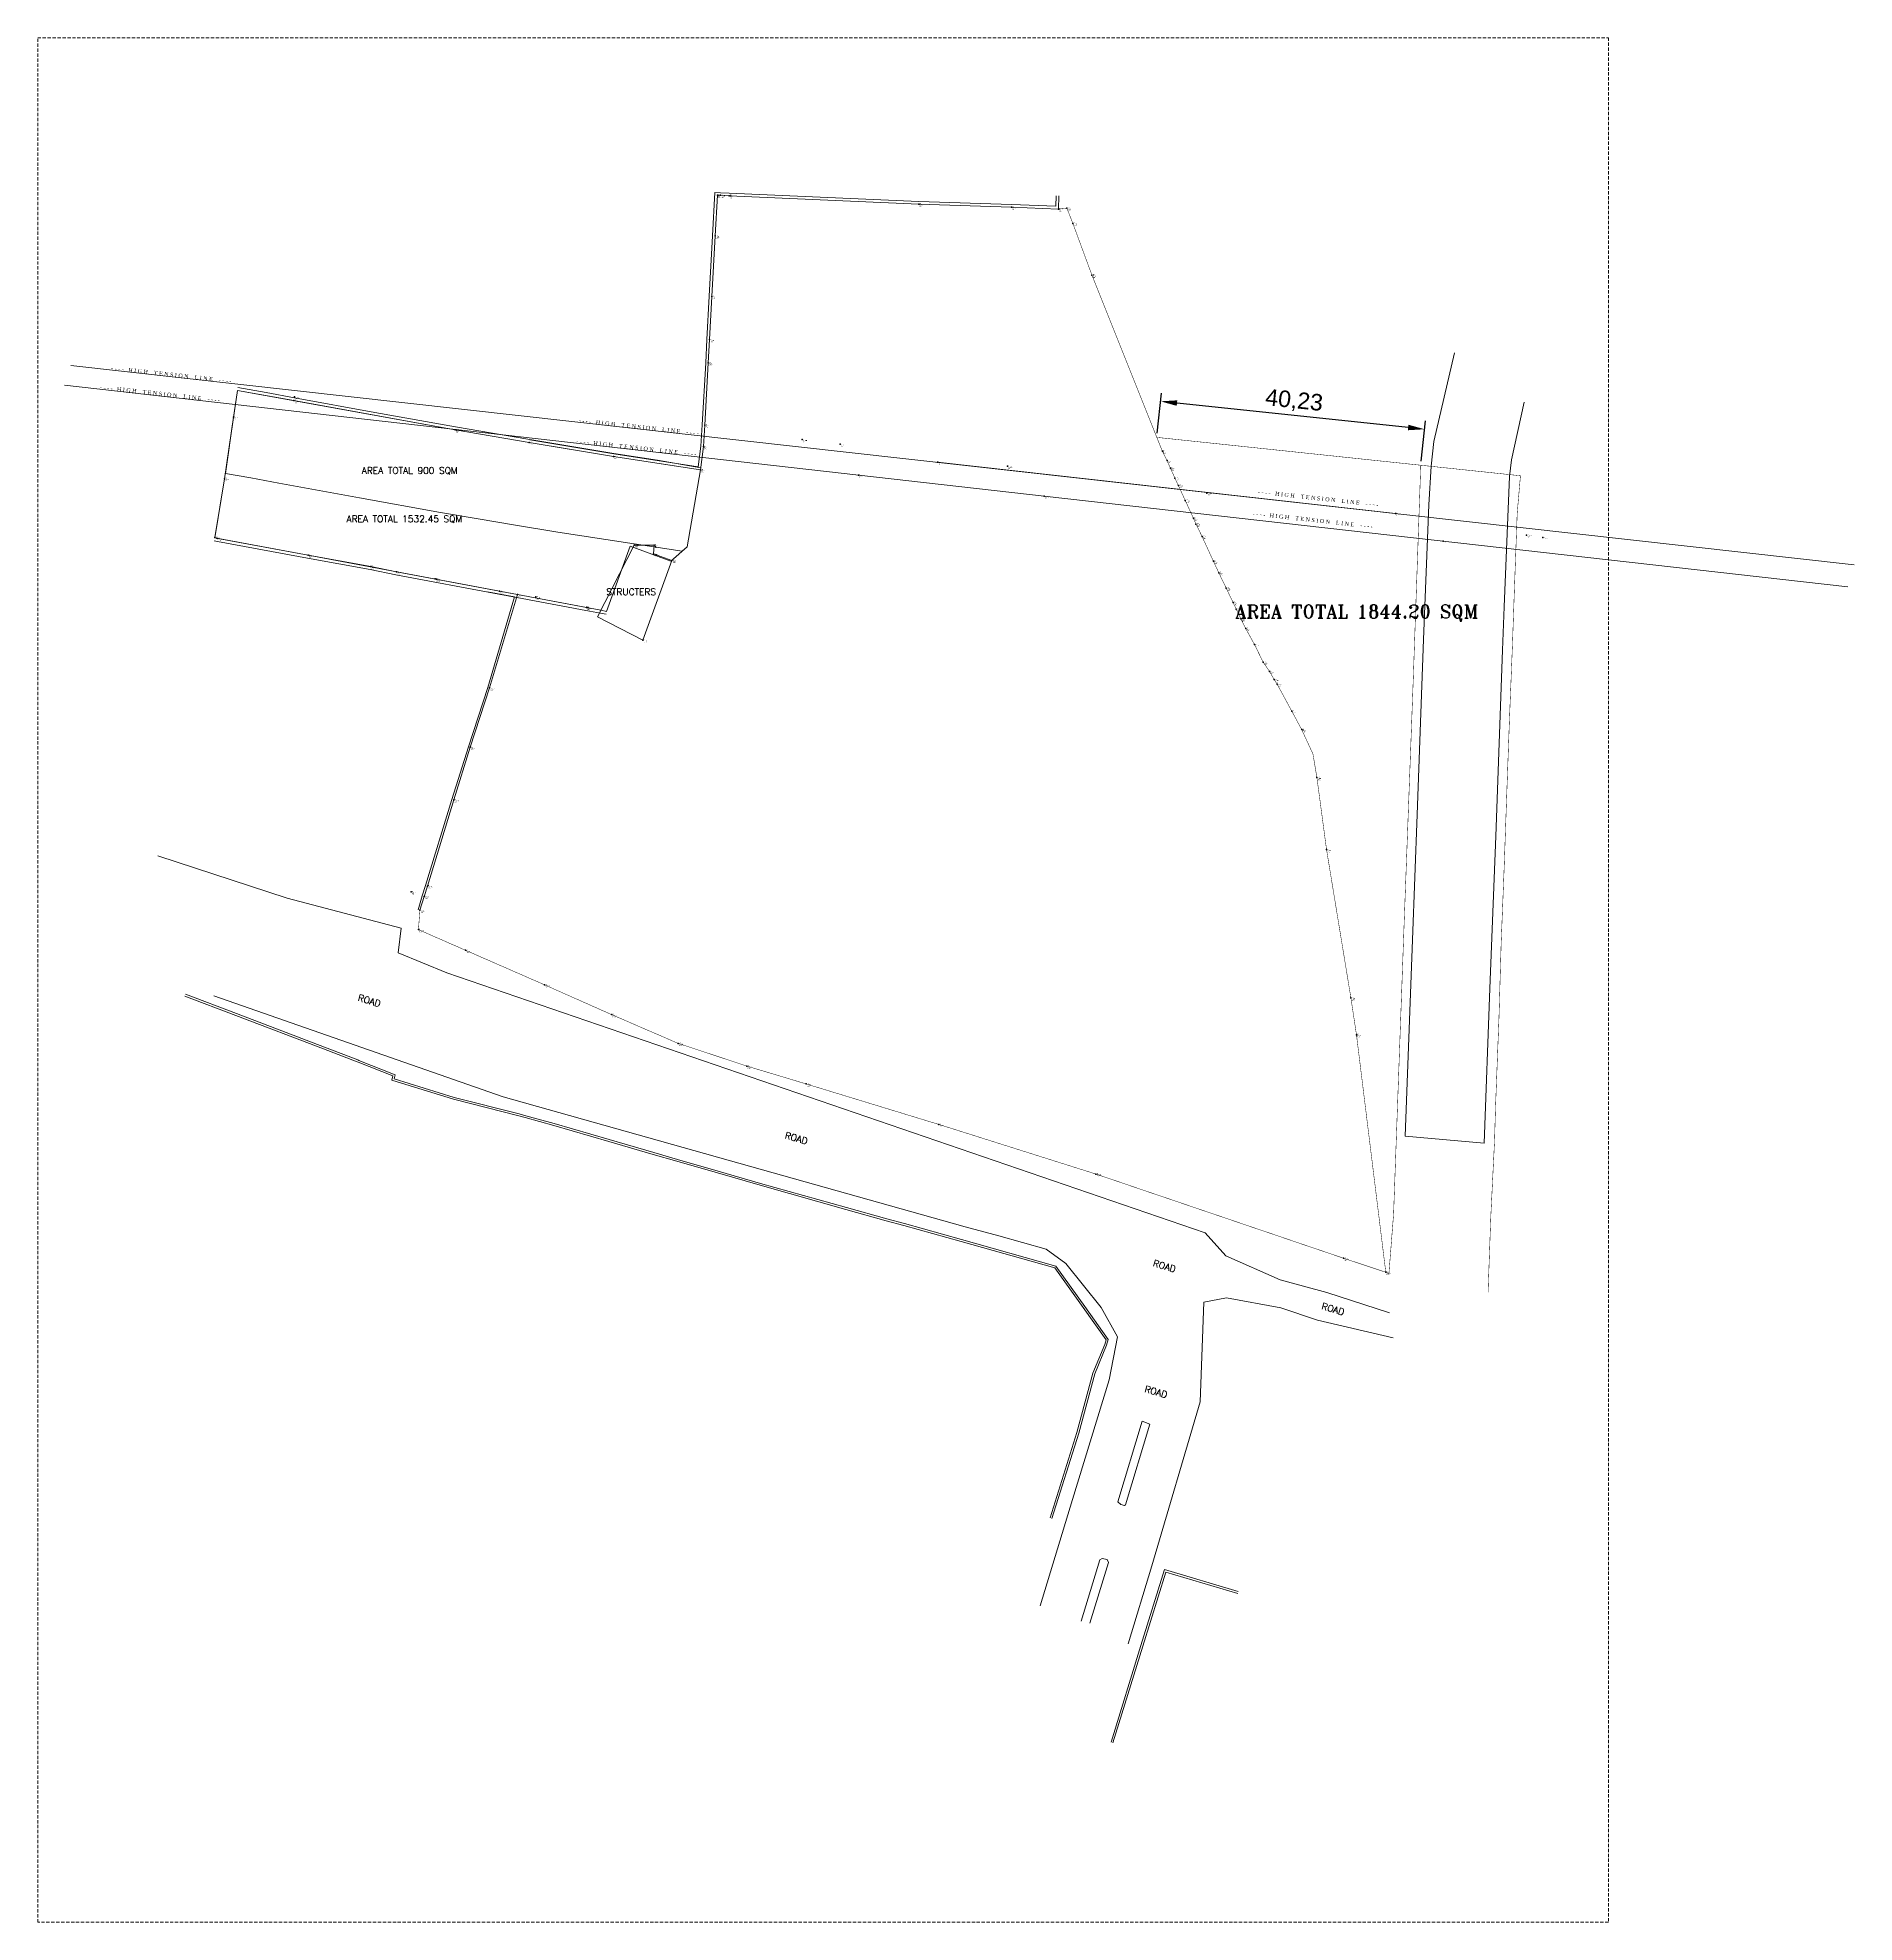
# Model space of a CAD drawing. Header units: millimetres. Extents: x 1332 to 1607, y 864 to 1149.
import ezdxf

# ---------------------------------------------------------------- set-up
doc = ezdxf.new("R2010")
doc.units = ezdxf.units.MM
doc.linetypes.add('1', pattern=[0])
doc.linetypes.add('DASHED', pattern=[0.75, 0.5, -0.25])
doc.layers.add('Compound Wall', color=1, linetype='Continuous', lineweight=30)
doc.layers.add('Proposed D.P. Road', color=214, linetype='Continuous', lineweight=30)
for name, color, linetype in [('PATRA', 6, '1'), ('pntdesc', 1, 'Continuous'), ('pntelev', 2, 'Continuous'), ('pntno', 3, 'Continuous'), ('ROAD', 5, 'Continuous'), ('Structres', 6, 'Continuous'), ('U05_ROOM_NAMES-SCALE_2', 7, 'Continuous')]:
    doc.layers.add(name, color=color, linetype=linetype)
doc.styles.add('Dim in Meter', font='times.ttf', dxfattribs={"height": 1})
doc.styles.add('ROMANT', font='romant.shx', dxfattribs={"height": 1.9})
doc.styles.get("Standard").update_dxf_attribs({"font": 'arial.ttf'})
doc.dimstyles.new('ISO-25', dxfattribs={"dimtxt": 2.5, "dimasz": 2.5, "dimexe": 1.25, "dimexo": 0.625, "dimtad": 1, "dimtxsty": 'Standard', "dimcen": 2.5, "dimadec": 0, "dimazin": 0, "dimtfac": 1, "dimtmove": 0, "dimatfit": 3, "dimfxl": 1, "dimarcsym": 0})

# ---------------------------------------------------------------- blocks, each defined once
blk = doc.blocks.new('*D78')
at = {"color": 0, "lineweight": -2, "transparency": 16777216}
for p, q in [((1501.49, 1089.39), (1502.13, 1095.47)), ((1539.52, 1090.27), (1504.49, 1093.96)), ((1541.5, 1085.17), (1542.14, 1091.25))]:
    blk.add_line(p, q, dxfattribs=at)
at = {"color": 0, "transparency": 16777216}
for points in [[(1504.53, 1094.38), (1504.44, 1093.55), (1502, 1094.23)], [(1539.56, 1090.68), (1539.48, 1089.85), (1542.01, 1090)]]:
    blk.add_solid(points, dxfattribs=at)
at = {"color": 0, "transparency": 16777216, "insert": (1522.23, 1094.23), "char_height": 2.5, "attachment_point": 5, "rotation": 353.9749}
blk.add_mtext('40,23', dxfattribs=at)

msp = doc.modelspace()

# ---------------------------------------------------------------- linework, layer by layer
at = {"linetype": 'DASHED', "lineweight": 0}
msp.add_lwpolyline([(1569.87369, 863.69851), (1331.81928, 863.69851), (1331.81928, 1149.34711), (1569.87369, 1149.34711)], close=True, dxfattribs=at)
at = {"linetype": 'Continuous', "lineweight": 0, "flags": 128}
for points, elevation in [([(1607.13478, 1069.47041), (1336.83923, 1099.65768)], 118.812), ([(1335.90039, 1096.68444), (1484.349, 1079.866), (1606.14219, 1066.11093)], 107.066), ([(1537.611, 1077.235), (1468.182, 1084.989)], 118.812), ([(1495.495, 927.452), (1495.953, 927.014), (1496.53983, 926.86393), (1496.68, 926.984), (1500.39, 939.18), (1499.201, 939.651), (1495.495, 927.452)], 102.832), ([(1489.952, 909.348), (1492.786, 918.626), (1493.12, 918.86), (1493.893, 918.665), (1494.08, 918.229), (1491.252, 909.054)], 103.939)]:
    msp.add_lwpolyline(points, dxfattribs=dict(at, elevation=elevation))
at = {"color": 254}
for p in [(1434.832, 1125.463, 93.692), (1435.302, 1125.457, 93.695), (1436.59, 1125.401, 93.473), (1465.345, 1124.135, 91.67), (1479.393, 1123.668, 90.082), (1486.514, 1123.375, 90.418), (1487.801, 1123.494, 90.12), (1488.699, 1121.209, 90.09), (1434.506, 1119.297, 93.504), (1491.604, 1113.329, 91.472), (1434.002, 1110.128, 93.715), (1433.638, 1103.581, 93.777), (1433.454, 1100.055, 93.861), (1370.641, 1094.332, 96.489), (1370.735, 1094.916, 96.481), (1361.504, 1091.845, 97.186), (1395.071, 1089.898, 96.23), (1432.942, 1090.638, 94.711), (1447.681, 1088.423, 109.961), (1406.327, 1087.99, 96.308), (1419.081, 1085.876, 95.608), (1432.714, 1087.372, 94.845), (1453.44, 1087.743, 108.106), (1502.269, 1086.658, 97.316), (1432.247, 1083.823, 94.637), (1456.21, 1083.054, 107.066), (1468.182, 1084.989, 114.907), (1478.806, 1084.388, 109.263), (1502.971, 1085.263, 97.115), (1503.481, 1084.114, 96.601), (1360.144, 1082.499, 96.926), (1484.349, 1079.866, 107.832), (1504.169, 1082.587, 96.576), (1504.72, 1081.494, 96.923), (1509.022, 1080.328, 112.658), (1505.729, 1079.225, 96.737), (1537.611, 1077.235, 118.812), (1506.963, 1076.52, 96.459), (1507.364, 1075.626, 96.456), (1358.682, 1073.584, 98.397), (1359.132, 1073.441, 97.875), (1422.238, 1072.448, 99.949), (1425.233, 1072.415, 99.489), (1508.278, 1073.753, 98.297), (1544.807, 1073.038, 110.64), (1557.472, 1073.957, 114.354), (1559.949, 1073.591, 116.467), (1372.791, 1070.904, 98.22), (1382.286, 1069.172, 100.749), (1386.206, 1068.387, 98.452), (1425.166, 1071.14, 99.52), (1427.948, 1070.119, 98.69), (1510.003, 1069.998, 97.204), (1392.063, 1067.313, 98.942), (1392.267, 1067.288, 99.495), (1510.817, 1068.249, 97.189), (1511.956, 1065.892, 97.031), (1401.783, 1065.466, 98.645), (1404.518, 1064.954, 100.996), (1407.312, 1064.577, 98.664), (1414.986, 1062.976, 96.932), (1415.022, 1063.025, 98.32), (1512.983, 1063.735, 97.004), (1513.464, 1062.729, 96.988), (1514.179, 1061.253, 96.964), (1514.899, 1059.804, 96.94), (1423.531, 1058.033, 99.883), (1516.226, 1057.374, 96.891), (1517.563, 1054.673, 98.467), (1518.513, 1053.292, 98.019), (1519.22, 1052.055, 98.6), (1519.655, 1051.373, 97.993), (1400.306, 1050.785, 101.117), (1521.882, 1047.274, 98.258), (1523.385, 1044.482, 98.821), (1397.386, 1041.796, 100.931), (1525.692, 1037.196, 98.599), (1394.878, 1033.813, 101.589), (1527.15, 1026.291, 95.943), (1388.397, 1019.871, 103.844), (1390.876, 1020.765, 102.128), (1389.745, 1017.086, 103.869), (1390.397, 1019.194, 103.816), (1389.521, 1014.155, 104.458), (1396.631, 1011.042, 103.874), (1408.646, 1005.787, 103.907), (1530.844, 1003.798, 95.857), (1418.819, 1001.269, 103.916), (1428.873, 996.92, 104.064), (1531.685, 998.233, 96.282), (1439.271, 993.482, 102.912), (1448.298, 990.765, 102.903), (1468.391, 984.63, 104.39), (1492.185, 977.114, 103.352), (1529.735, 964.351, 100.091), (1536.128, 962.229, 100.112)]:
    msp.add_point(p, dxfattribs=at)
at = {"layer": 'Compound Wall', "linetype": 'Continuous', "lineweight": 0, "flags": 128}
for points, elevation in [([(1406.327, 1087.99), (1419.081, 1085.876), (1432.247, 1083.823), (1432.714, 1087.372), (1432.942, 1090.638), (1433.454, 1100.055), (1433.638, 1103.581), (1434.002, 1110.128), (1434.506, 1119.297), (1434.832, 1125.463), (1435.302, 1125.457), (1436.59, 1125.401), (1465.345, 1124.135), (1479.393, 1123.668), (1486.514, 1123.375), (1486.59665, 1125.38359)], 96.308), ([(1406.39241, 1088.38462), (1419.14452, 1086.27093), (1431.90386, 1084.28134), (1432.31582, 1087.41206), (1432.54276, 1090.66279), (1433.05457, 1100.07628), (1433.23858, 1103.60253), (1433.60262, 1110.1502), (1434.10658, 1119.31854), (1434.45285, 1125.86787), (1435.31324, 1125.85689), (1436.60737, 1125.80062), (1465.36044, 1124.53471), (1479.40787, 1124.06773), (1486.13078, 1123.79111), (1486.19698, 1125.40004)], 96.308), ([(1406.327, 1087.99), (1395.071, 1089.898), (1370.641, 1094.332), (1362.0917, 1095.88368), (1361.504, 1091.845), (1360.144, 1082.499), (1358.67133, 1073.52656), (1358.67133, 1073.52656)], 96.308), ([(1417.17552, 1062.56461), (1418.04447, 1062.39107), (1421.62622, 1072.26048), (1427.79939, 1069.99278), (1430.24725, 1072.17062), (1432.247, 1083.823), (1419.081, 1085.876), (1406.327, 1087.99), (1395.071, 1089.898), (1370.641, 1094.332), (1362.0917, 1095.88368), (1361.504, 1091.845), (1360.144, 1082.499), (1358.67133, 1073.52656), (1359.132, 1073.441), (1372.791, 1070.904), (1382.286, 1069.172), (1386.206, 1068.387), (1386.206, 1068.387), (1401.783, 1065.466), (1404.518, 1064.954), (1414.986, 1062.976), (1417.17552, 1062.56461)], 96.932), ([(1417.17552, 1062.56461), (1418.04447, 1062.39107), (1421.62622, 1072.26048), (1427.79939, 1069.99278), (1430.24725, 1072.17062), (1432.247, 1083.823), (1419.081, 1085.876), (1406.327, 1087.99), (1395.071, 1089.898), (1370.641, 1094.332), (1362.0917, 1095.88368), (1361.504, 1091.845), (1360.144, 1082.499), (1358.67133, 1073.52656), (1359.132, 1073.441), (1372.791, 1070.904), (1382.286, 1069.172), (1386.206, 1068.387), (1386.206, 1068.387), (1401.783, 1065.466), (1404.518, 1064.954), (1414.986, 1062.976), (1417.17552, 1062.56461)], 193.162), ([(1358.682, 1073.584), (1360.144, 1082.499), (1362.0917, 1095.88368)], 98.397), ([(1395.071, 1089.898), (1362.0917, 1095.88368)], 96.23), ([(1432.24546, 1083.82324), (1425.65872, 1084.85046), (1419.07572, 1085.87696), (1412.69872, 1086.93396), (1406.32172, 1087.99096), (1400.69372, 1088.94496), (1395.06572, 1089.89896), (1382.85072, 1092.11596), (1370.63572, 1094.33296), (1366.36106, 1095.1088), (1362.0917, 1095.88368)], 96.23), ([(1362.0917, 1095.88368), (1366.36635, 1095.10784), (1370.641, 1094.332), (1382.856, 1092.115), (1395.071, 1089.898), (1400.699, 1088.944), (1406.327, 1087.99), (1412.704, 1086.933), (1419.081, 1085.876), (1425.664, 1084.8495), (1432.24546, 1083.82324)], 96.23), ([(1432.30062, 1084.16717), (1425.73144, 1085.29456), (1419.14718, 1086.32125), (1412.7723, 1087.3779), (1406.39611, 1088.43477), (1400.76892, 1089.38863), (1395.1435, 1090.34219), (1382.93108, 1092.55873), (1370.71608, 1094.77573), (1366.44143, 1095.55157), (1362.17206, 1096.32645)], 96.23), ([(1358.58916, 1073.08413), (1359.04982, 1072.99857), (1372.70953, 1070.46143), (1382.20144, 1068.73), (1386.12035, 1067.94522), (1401.70006, 1065.02371), (1404.43482, 1064.51175), (1414.90268, 1062.53378), (1417.08991, 1062.12282), (1417.95634, 1061.94979)], 96.308), ([(1417.17552, 1062.56461), (1372.791, 1070.904), (1358.67133, 1073.52656)], 96.932), ([(1358.67133, 1073.52656), (1359.132, 1073.441), (1372.791, 1070.904), (1382.286, 1069.172), (1386.206, 1068.387), (1386.206, 1068.387), (1401.783, 1065.466), (1404.518, 1064.954), (1414.986, 1062.976), (1417.17552, 1062.56461)], 193.24), ([(1358.67133, 1073.52656), (1359.132, 1073.441), (1372.791, 1070.904), (1382.286, 1069.172), (1386.206, 1068.387), (1401.783, 1065.466), (1404.518, 1064.954), (1414.986, 1062.976), (1417.17552, 1062.56461), (1418.04447, 1062.39107)], 96.308), ([(1389.745, 1017.086), (1390.397, 1019.194), (1390.876, 1020.765), (1394.878, 1033.813), (1397.386, 1041.796), (1400.306, 1050.785), (1404.518, 1064.954), (1400.16858, 1065.76004)], 103.869), ([(1389.4584, 1017.17465), (1390.11022, 1019.28207), (1390.58911, 1020.85273), (1394.59149, 1033.90194), (1397.10023, 1041.8873), (1400.01951, 1050.8741), (1404.0926, 1064.57582), (1399.97325, 1065.34752)], 103.869), ([(1485.24789, 924.99024), (1489.32594, 937.92003), (1491.74327, 946.92946), (1493.53122, 951.26519), (1493.74405, 951.96261), (1490.25971, 956.87386), (1485.96023, 962.87697), (1471.75456, 966.90126), (1463.10003, 969.33157), (1460.43115, 970.03854), (1454.30613, 971.75311), (1441.30358, 975.40254), (1434.84075, 977.28178), (1428.67892, 979.04973), (1425.10658, 980.08383), (1418.35511, 982.03997), (1410.02917, 984.47736), (1405.71218, 985.66154), (1404.7158, 985.93083), (1394.84693, 988.44707), (1385.4836, 991.31729), (1385.65729, 991.97889), (1380.38873, 994.06321), (1380.22641, 994.12463), (1375.15481, 996.0648), (1361.86345, 1001.14156), (1354.11394, 1004.07037)], 103.841), ([(1485.534, 924.9), (1489.614, 937.836), (1492.028, 946.833), (1493.814, 951.164), (1494.074, 952.016), (1490.504, 957.048), (1486.143, 963.137), (1471.836, 967.19), (1463.179, 969.621), (1460.51, 970.328), (1454.387, 972.042), (1441.386, 975.691), (1434.924, 977.57), (1428.762, 979.338), (1425.19, 980.372), (1418.439, 982.328), (1410.111, 984.766), (1405.791, 985.951), (1404.792, 986.221), (1394.928, 988.736), (1385.84691, 991.5197), (1386.015, 992.16), (1380.497, 994.343), (1380.33309, 994.40503), (1375.262, 996.345), (1361.97, 1001.422), (1354.22, 1004.351)], 103.841), ([(1494.485, 890.979), (1499.024, 905.632), (1502.588, 917.164), (1513.77176, 913.82269)], 106.022), ([(1494.77157, 890.89023), (1499.31057, 905.54323), (1502.78687, 916.79148), (1513.68589, 913.53525)], 106.022)]:
    msp.add_lwpolyline(points, dxfattribs=dict(at, elevation=elevation))
at = {"layer": 'Compound Wall', "linetype": 'Continuous', "lineweight": 0, "elevation": 96.23, "flags": 128}
for points in [[(1432.247, 1083.823), (1419.081, 1085.876), (1406.327, 1087.99), (1395.071, 1089.898), (1370.641, 1094.332), (1362.0917, 1095.88368), (1361.504, 1091.845), (1360.144, 1082.499), (1358.67133, 1073.52656), (1359.132, 1073.441), (1372.791, 1070.904), (1382.286, 1069.172), (1386.206, 1068.387), (1401.783, 1065.466), (1404.518, 1064.954), (1414.986, 1062.976), (1417.17552, 1062.56461), (1418.04447, 1062.39107), (1421.62622, 1072.26048), (1427.79939, 1069.99278), (1430.24725, 1072.17062)], [(1432.24546, 1083.82324), (1425.664, 1084.8495), (1419.081, 1085.876), (1412.704, 1086.933), (1406.327, 1087.99), (1400.699, 1088.944), (1395.071, 1089.898), (1382.856, 1092.115), (1370.641, 1094.332), (1366.36635, 1095.10784), (1362.0917, 1095.88368), (1361.504, 1091.845), (1360.26177, 1083.30833), (1364.09837, 1082.61199), (1368.37303, 1081.83615), (1380.58803, 1079.61915), (1392.87569, 1077.38896), (1398.57651, 1076.42262), (1404.22739, 1075.46474), (1410.62728, 1074.40394), (1429.50298, 1071.50845), (1429.50298, 1071.50845), (1429.50298, 1071.50845), (1430.24725, 1072.17062)]]:
    msp.add_lwpolyline(points, close=True, dxfattribs=at)
at = {"layer": 'PATRA', "color": 3, "linetype": 'DASHED', "const_width": 0.07}
for points, elevation in [([(1486.514, 1123.375), (1487.801, 1123.494), (1488.699, 1121.209), (1491.604, 1113.329), (1502.269, 1086.658), (1502.971, 1085.263), (1503.481, 1084.114), (1504.169, 1082.587), (1505.729, 1079.225), (1506.963, 1076.52), (1507.364, 1075.626), (1508.278, 1073.753), (1510.003, 1069.998), (1510.817, 1068.249), (1511.956, 1065.892), (1512.983, 1063.735), (1513.464, 1062.729), (1514.179, 1061.253), (1514.899, 1059.804), (1516.226, 1057.374), (1517.563, 1054.673), (1518.513, 1053.292), (1519.22, 1052.055), (1519.655, 1051.373), (1521.882, 1047.274), (1523.385, 1044.482), (1525.092, 1040.77), (1525.692, 1037.196), (1527.15, 1026.291), (1530.844, 1003.798), (1531.685, 998.233), (1536.128, 962.229), (1529.735, 964.351), (1492.185, 977.114), (1468.391, 984.63), (1448.298, 990.765), (1439.271, 993.482), (1428.873, 996.92), (1418.819, 1001.269), (1408.646, 1005.787), (1396.631, 1011.042), (1389.521, 1014.155), (1389.745, 1017.086)], 90.418), ([(1556.539, 1082.951), (1501.42523, 1088.76809)], 93.61), ([(1536.602, 962.025), (1537.308, 970.999), (1538.906, 1015.028), (1539.962, 1043.206), (1540.074, 1046.275), (1540.291, 1052.089), (1541.42951, 1084.54576)], 97.281), ([(1556.539, 1082.951), (1556.046, 1077.271), (1555.637, 1066.154), (1555.319, 1057.15), (1554.867, 1045.869), (1554.46, 1034.655), (1554.07, 1023.576), (1553.614, 1012.092), (1553.283, 1000.827), (1552.769, 987.526), (1552.609, 982.082), (1552.049, 970.768), (1551.629, 959.178)], 93.61)]:
    msp.add_lwpolyline(points, dxfattribs=dict(at, elevation=elevation))
at = {"layer": 'PATRA', "color": 3, "linetype": 'DASHED', "const_width": 0.07, "elevation": 97.281}
msp.add_lwpolyline([(1541.42951, 1084.54576), (1501.42523, 1088.76809), (1502.269, 1086.658), (1502.971, 1085.263), (1503.481, 1084.114), (1504.169, 1082.587), (1505.729, 1079.225), (1506.963, 1076.52), (1507.364, 1075.626), (1508.278, 1073.753), (1510.003, 1069.998), (1510.817, 1068.249), (1511.956, 1065.892), (1512.983, 1063.735), (1513.464, 1062.729), (1514.179, 1061.253), (1514.899, 1059.804), (1516.226, 1057.374), (1517.563, 1054.673), (1518.513, 1053.292), (1519.22, 1052.055), (1519.655, 1051.373), (1521.882, 1047.274), (1523.385, 1044.482), (1525.092, 1040.77), (1525.692, 1037.196), (1527.15, 1026.291), (1530.844, 1003.798), (1531.685, 998.233), (1536.128, 962.229), (1536.602, 962.025), (1537.308, 970.999), (1538.906, 1015.028), (1539.962, 1043.206), (1540.074, 1046.275), (1540.291, 1052.089)], close=True, dxfattribs=at)
at = {"layer": 'ROAD', "linetype": 'Continuous', "lineweight": 0, "flags": 128}
for points, elevation in [([(1557.105, 1094.088), (1555.171, 1085.37), (1554.864, 1082.82), (1554.092, 1063.093), (1553.803, 1056.495), (1552.783, 1028.346), (1551.909, 1005.212), (1551.032, 981.768), (1539.087, 982.867), (1540.178, 1012.633), (1540.872, 1031.622), (1541.833, 1058.119), (1542.664, 1078.552), (1543, 1084.38), (1543.411, 1088.154), (1546.538, 1101.57)], 93.761), ([(1350.043, 1025.35), (1369.605, 1018.937), (1386.89, 1014.386), (1386.451, 1010.643), (1393.822, 1007.63), (1508.751, 968.213), (1511.888, 964.732), (1520.116, 961.09), (1527.202, 959.163), (1536.713, 956.096)], 97.056), ([(1483.759, 911.653), (1488.66, 927.803), (1494.19, 945.925), (1495.488, 952.424), (1493.013, 956.863), (1487.644, 963.54), (1484.638, 965.701), (1477.462, 967.725), (1472.403, 969.093), (1444.879, 976.843), (1402.364, 988.838), (1358.53267, 1004.11834)], 103.824), ([(1537.265, 952.284), (1525.772, 954.95), (1520.225, 956.826), (1511.99, 958.334), (1508.546, 957.697), (1508.005, 942.608), (1500.68, 917.739), (1497.1, 905.93)], 97.884)]:
    msp.add_lwpolyline(points, dxfattribs=dict(at, elevation=elevation))
at = {"layer": 'Structres', "linetype": 'Continuous', "lineweight": 0, "flags": 128}
for points, elevation in [([(1416.67356, 1061.58464), (1422.238, 1072.448)], 97.881), ([(1423.531, 1058.033), (1427.948, 1070.119), (1425.166, 1071.14), (1425.233, 1072.415), (1422.238, 1072.448)], 99.883), ([(1423.531, 1058.033), (1416.65769, 1061.55365)], 99.883)]:
    msp.add_lwpolyline(points, dxfattribs=dict(at, elevation=elevation))

# ---------------------------------------------------------------- texts
at = {"layer": 'pntdesc'}
for s, p in [('CW', (1434.972, 1125.063)), ('CW', (1435.442, 1125.057)), ('CW', (1436.73, 1125.001)), ('CW', (1465.485, 1123.735)), ('CW', (1479.533, 1123.268)), ('CW', (1486.654, 1122.975)), ('FNC', (1487.941, 1123.094)), ('FNC', (1488.839, 1120.809)), ('CW', (1434.646, 1118.897)), ('FNC', (1491.744, 1112.929)), ('CW', (1434.142, 1109.728)), ('CW', (1433.778, 1103.181)), ('CW', (1433.594, 1099.655)), ('CW', (1370.781, 1093.932)), ('CW', (1370.875, 1094.516)), ('P', (1361.644, 1091.445)), ('CW', (1395.211, 1089.498)), ('CW', (1433.082, 1090.238)), ('CW', (1406.467, 1087.59)), ('CW', (1419.221, 1085.476)), ('CW', (1432.854, 1086.972)), ('T2', (1447.821, 1088.023)), ('T3', (1453.58, 1087.343)), ('FNC', (1502.409, 1086.258)), ('CW', (1432.387, 1083.423)), ('T3', (1456.35, 1082.654)), ('T1', (1468.322, 1084.589)), ('T3', (1478.946, 1083.988)), ('FNC', (1503.111, 1084.863)), ('FNC', (1503.621, 1083.714)), ('P', (1360.284, 1082.099)), ('FNC', (1504.309, 1082.187)), ('FNC', (1504.86, 1081.094)), ('T2', (1509.162, 1079.928)), ('T3', (1484.489, 1079.466)), ('FNC', (1505.869, 1078.825)), ('T1', (1537.751, 1076.835)), ('FNC', (1507.103, 1076.12)), ('FNC', (1507.504, 1075.226)), ('P', (1358.822, 1073.184)), ('CW', (1359.272, 1073.041)), ('STR', (1422.378, 1072.048)), ('STR', (1425.373, 1072.015)), ('FNC', (1508.418, 1073.353)), ('T3', (1544.947, 1072.638)), ('T3', (1557.612, 1073.557)), ('T2', (1560.089, 1073.191)), ('CW', (1372.931, 1070.504)), ('CW', (1382.426, 1068.772)), ('STR', (1425.306, 1070.74)), ('STR', (1428.088, 1069.719)), ('FNC', (1510.143, 1069.598)), ('CW', (1386.346, 1067.987)), ('CW', (1392.203, 1066.913)), ('CW', (1392.407, 1066.888)), ('FNC', (1510.957, 1067.849)), ('FNC', (1512.096, 1065.492)), ('CW', (1401.923, 1065.066)), ('CW', (1404.658, 1064.554)), ('CW', (1407.452, 1064.177)), ('CW', (1415.126, 1062.576)), ('CW', (1415.162, 1062.625)), ('FNC', (1513.123, 1063.335)), ('FNC', (1513.604, 1062.329)), ('FNC', (1514.319, 1060.853)), ('STR', (1423.671, 1057.633)), ('FNC', (1515.039, 1059.404)), ('FNC', (1516.366, 1056.974)), ('FNC', (1517.703, 1054.273)), ('FNC', (1518.653, 1052.892)), ('FNC', (1519.36, 1051.655)), ('CW', (1400.446, 1050.385)), ('FNC', (1519.795, 1050.973)), ('FNC', (1522.022, 1046.874)), ('FNC', (1523.525, 1044.082)), ('CW', (1397.526, 1041.396)), ('FNC', (1525.832, 1036.796)), ('CW', (1395.018, 1033.413)), ('FNC', (1527.29, 1025.891)), ('CW', (1391.016, 1020.365)), ('CW', (1388.537, 1019.471)), ('CW', (1390.537, 1018.794)), ('CW', (1389.885, 1016.686)), ('FNC', (1389.661, 1013.755)), ('FNC', (1396.771, 1010.642)), ('FNC', (1408.786, 1005.387)), ('FNC', (1530.984, 1003.398)), ('FNC', (1418.959, 1000.869)), ('FNC', (1531.825, 997.833)), ('FNC', (1429.013, 996.52)), ('FNC', (1439.411, 993.082)), ('FNC', (1448.438, 990.365)), ('FNC', (1468.531, 984.23)), ('FNC', (1492.325, 976.714)), ('FNC', (1529.875, 963.951)), ('FNC', (1536.268, 961.829))]:
    msp.add_text(s, height=0.14, dxfattribs=at).set_placement(p)
at = {"layer": 'pntelev'}
for s, p in [('93.69', (1434.972, 1125.263)), ('93.69', (1435.442, 1125.257)), ('93.47', (1436.73, 1125.201)), ('91.67', (1465.485, 1123.935)), ('90.08', (1479.533, 1123.468)), ('90.42', (1486.654, 1123.175)), ('90.12', (1487.941, 1123.294)), ('90.09', (1488.839, 1121.009)), ('93.50', (1434.646, 1119.097)), ('91.47', (1491.744, 1113.129)), ('93.72', (1434.142, 1109.928)), ('93.78', (1433.778, 1103.381)), ('93.86', (1433.594, 1099.855)), ('96.49', (1370.781, 1094.132)), ('96.48', (1370.875, 1094.716)), ('97.19', (1361.644, 1091.645)), ('96.23', (1395.211, 1089.698)), ('94.71', (1433.082, 1090.438)), ('109.96', (1447.821, 1088.223)), ('96.31', (1406.467, 1087.79)), ('95.61', (1419.221, 1085.676)), ('94.84', (1432.854, 1087.172)), ('108.11', (1453.58, 1087.543)), ('97.32', (1502.409, 1086.458)), ('94.64', (1432.387, 1083.623)), ('107.07', (1456.35, 1082.854)), ('114.91', (1468.322, 1084.789)), ('109.26', (1478.946, 1084.188)), ('97.11', (1503.111, 1085.063)), ('96.60', (1503.621, 1083.914)), ('96.93', (1360.284, 1082.299)), ('107.83', (1484.489, 1079.666)), ('96.58', (1504.309, 1082.387)), ('96.92', (1504.86, 1081.294)), ('112.66', (1509.162, 1080.128)), ('96.74', (1505.869, 1079.025)), ('118.81', (1537.751, 1077.035)), ('96.46', (1507.103, 1076.32)), ('96.46', (1507.504, 1075.426)), ('98.40', (1358.822, 1073.384)), ('97.88', (1359.272, 1073.241)), ('99.95', (1422.378, 1072.248)), ('99.49', (1425.373, 1072.215)), ('98.30', (1508.418, 1073.553)), ('110.64', (1544.947, 1072.838)), ('114.35', (1557.612, 1073.757)), ('116.47', (1560.089, 1073.391)), ('98.22', (1372.931, 1070.704)), ('100.75', (1382.426, 1068.972)), ('98.45', (1386.346, 1068.187)), ('99.52', (1425.306, 1070.94)), ('98.69', (1428.088, 1069.919)), ('97.20', (1510.143, 1069.798)), ('98.94', (1392.203, 1067.113)), ('99.50', (1392.407, 1067.088)), ('97.19', (1510.957, 1068.049)), ('97.03', (1512.096, 1065.692)), ('98.64', (1401.923, 1065.266)), ('101.00', (1404.658, 1064.754)), ('98.66', (1407.452, 1064.377)), ('96.93', (1415.126, 1062.776)), ('98.32', (1415.162, 1062.825)), ('97.00', (1513.123, 1063.535)), ('96.99', (1513.604, 1062.529)), ('96.96', (1514.319, 1061.053)), ('99.88', (1423.671, 1057.833)), ('96.94', (1515.039, 1059.604)), ('96.89', (1516.366, 1057.174)), ('98.47', (1517.703, 1054.473)), ('98.02', (1518.653, 1053.092)), ('98.60', (1519.36, 1051.855)), ('97.99', (1519.795, 1051.173)), ('101.12', (1400.446, 1050.585)), ('98.26', (1522.022, 1047.074)), ('98.82', (1523.525, 1044.282)), ('100.93', (1397.526, 1041.596)), ('98.60', (1525.832, 1036.996)), ('101.59', (1395.018, 1033.613)), ('95.94', (1527.29, 1026.091)), ('103.84', (1388.537, 1019.671)), ('102.13', (1391.016, 1020.565)), ('103.87', (1389.885, 1016.886)), ('103.82', (1390.537, 1018.994)), ('104.46', (1389.661, 1013.955)), ('103.87', (1396.771, 1010.842)), ('103.91', (1408.786, 1005.587)), ('95.86', (1530.984, 1003.598)), ('103.92', (1418.959, 1001.069)), ('96.28', (1531.825, 998.033)), ('104.06', (1429.013, 996.72)), ('102.91', (1439.411, 993.282)), ('102.90', (1448.438, 990.565)), ('104.39', (1468.531, 984.43)), ('103.35', (1492.325, 976.914)), ('100.09', (1529.875, 964.151)), ('100.11', (1536.268, 962.029))]:
    msp.add_text(s, height=0.14, dxfattribs=at).set_placement(p)
at = {"layer": 'pntno'}
for s, p in [('56', (1434.972, 1125.463)), ('57', (1435.442, 1125.457)), ('59', (1436.73, 1125.401)), ('60', (1465.485, 1124.135)), ('61', (1479.533, 1123.668)), ('62', (1486.654, 1123.375)), ('63', (1487.941, 1123.494)), ('64', (1488.839, 1121.209)), ('55', (1434.646, 1119.297)), ('65', (1491.744, 1113.329)), ('54', (1434.142, 1110.128)), ('53', (1433.778, 1103.581)), ('52', (1433.594, 1100.055)), ('19', (1370.781, 1094.332)), ('20', (1370.875, 1094.916)), ('21', (1361.644, 1091.845)), ('18', (1395.211, 1089.898)), ('51', (1433.082, 1090.638)), ('3', (1447.821, 1088.423)), ('47', (1406.467, 1087.99)), ('48', (1419.221, 1085.876)), ('50', (1432.854, 1087.372)), ('9', (1453.58, 1087.743)), ('41', (1502.409, 1086.658)), ('22', (1360.284, 1082.499)), ('49', (1432.387, 1083.823)), ('8', (1456.35, 1083.054)), ('2', (1468.322, 1084.989)), ('7', (1478.946, 1084.388)), ('40', (1503.111, 1085.263)), ('39', (1503.621, 1084.114)), ('38', (1504.309, 1082.587)), ('10', (1484.489, 1079.866)), ('37', (1504.86, 1081.494)), ('4', (1509.162, 1080.328)), ('36', (1505.869, 1079.225)), ('1', (1537.751, 1077.235)), ('35', (1507.103, 1076.52)), ('34', (1507.504, 1075.626)), ('6', (1557.612, 1073.957)), ('23', (1358.822, 1073.584)), ('24', (1359.272, 1073.441)), ('46', (1422.378, 1072.448)), ('44', (1425.306, 1071.14)), ('45', (1425.373, 1072.415)), ('33', (1508.418, 1073.753)), ('11', (1544.947, 1073.038)), ('5', (1560.089, 1073.591)), ('25', (1372.931, 1070.904)), ('17', (1382.426, 1069.172)), ('26', (1386.346, 1068.387)), ('43', (1428.088, 1070.119)), ('32', (1510.143, 1069.998)), ('31', (1510.957, 1068.249)), ('27', (1392.203, 1067.313)), ('16', (1392.407, 1067.288)), ('15', (1401.923, 1065.466)), ('30', (1512.096, 1065.892)), ('1', (1404.658, 1064.954)), ('14', (1407.452, 1064.577)), ('12', (1415.126, 1062.976)), ('13', (1415.162, 1063.025)), ('29', (1513.123, 1063.735)), ('28', (1513.604, 1062.729)), ('27', (1514.319, 1061.253)), ('26', (1515.039, 1059.804)), ('42', (1423.671, 1058.033)), ('25', (1516.366, 1057.374)), ('24', (1517.703, 1054.673)), ('21', (1518.653, 1053.292)), ('22', (1519.36, 1052.055)), ('23', (1519.795, 1051.373)), ('2', (1400.446, 1050.785)), ('20', (1522.022, 1047.274)), ('19', (1523.525, 1044.482)), ('3', (1397.526, 1041.796)), ('18', (1525.832, 1037.196)), ('4', (1395.018, 1033.813)), ('66', (1527.29, 1026.291)), ('8', (1388.537, 1019.871)), ('5', (1391.016, 1020.765)), ('6', (1389.885, 1017.086)), ('7', (1390.537, 1019.194)), ('9', (1389.661, 1014.155)), ('10', (1396.771, 1011.042)), ('11', (1408.786, 1005.787)), ('67', (1530.984, 1003.798)), ('12', (1418.959, 1001.269)), ('13', (1429.013, 996.92)), ('68', (1531.825, 998.233)), ('14', (1439.411, 993.482)), ('15', (1448.438, 990.765)), ('16', (1468.531, 984.63)), ('17', (1492.325, 977.114)), ('70', (1529.875, 964.351)), ('69', (1536.268, 962.229))]:
    msp.add_text(s, height=0.14, dxfattribs=at).set_placement(p)
at = {"layer": 'Proposed D.P. Road', "color": 0, "lineweight": -3, "style": 'ROMANT'}
for s, height, p in [('AREA TOTAL 900 SQM', 1, (1380.93588, 1083.23714, 217.045)), ('AREA TOTAL 1532.45 SQM', 1, (1378.62048, 1075.90381, 217.045)), ('STRUCTERS', 1, (1417.99963, 1064.85677, 120.815)), ('AREA TOTAL 1844.20 SQM', 2, (1513.29943, 1061.39011, 314.326))]:
    msp.add_text(s, height=height, dxfattribs=at).set_placement(p)
for p in [(1380.2602, 1003.40492, 120.815), (1444.96299, 982.5616), (1500.75935, 963.18055), (1526.31105, 956.66078), (1499.47811, 944.11857)]:
    msp.add_text('ROAD', height=1, rotation=343.5208662, dxfattribs=at).set_placement(p)
at = {"layer": 'U05_ROOM_NAMES-SCALE_2', "lineweight": 25, "ltscale": 3.5, "style": 'Dim in Meter'}
for p in [(1342.94123, 1098.97619, 118.812), (1341.22829, 1096.08082, 107.066), (1413.79639, 1091.06292, 118.812), (1413.43495, 1087.90019, 107.066), (1516.75167, 1080.23096, 91.374), (1515.92523, 1076.93593)]:
    msp.add_text('- - - -   H I G H    T E N S I O N    L I N E    - - - -', height=0.6, rotation=353.7629478, dxfattribs=at).set_placement(p)

# ---------------------------------------------------------------- dimensions: what is measured, and where the dimension line sits
dim = msp.add_aligned_dim(p1=(1541.42951, 1084.54576, 93.61), p2=(1501.42523, 1088.76809, 93.61), distance=-5.48779, dimstyle='ISO-25')
dim.commit()
dim.dimension.update_dxf_attribs({"geometry": '*D78', "text_midpoint": (1522.22669, 1094.23004)})

doc.saveas('drawing.dxf')
